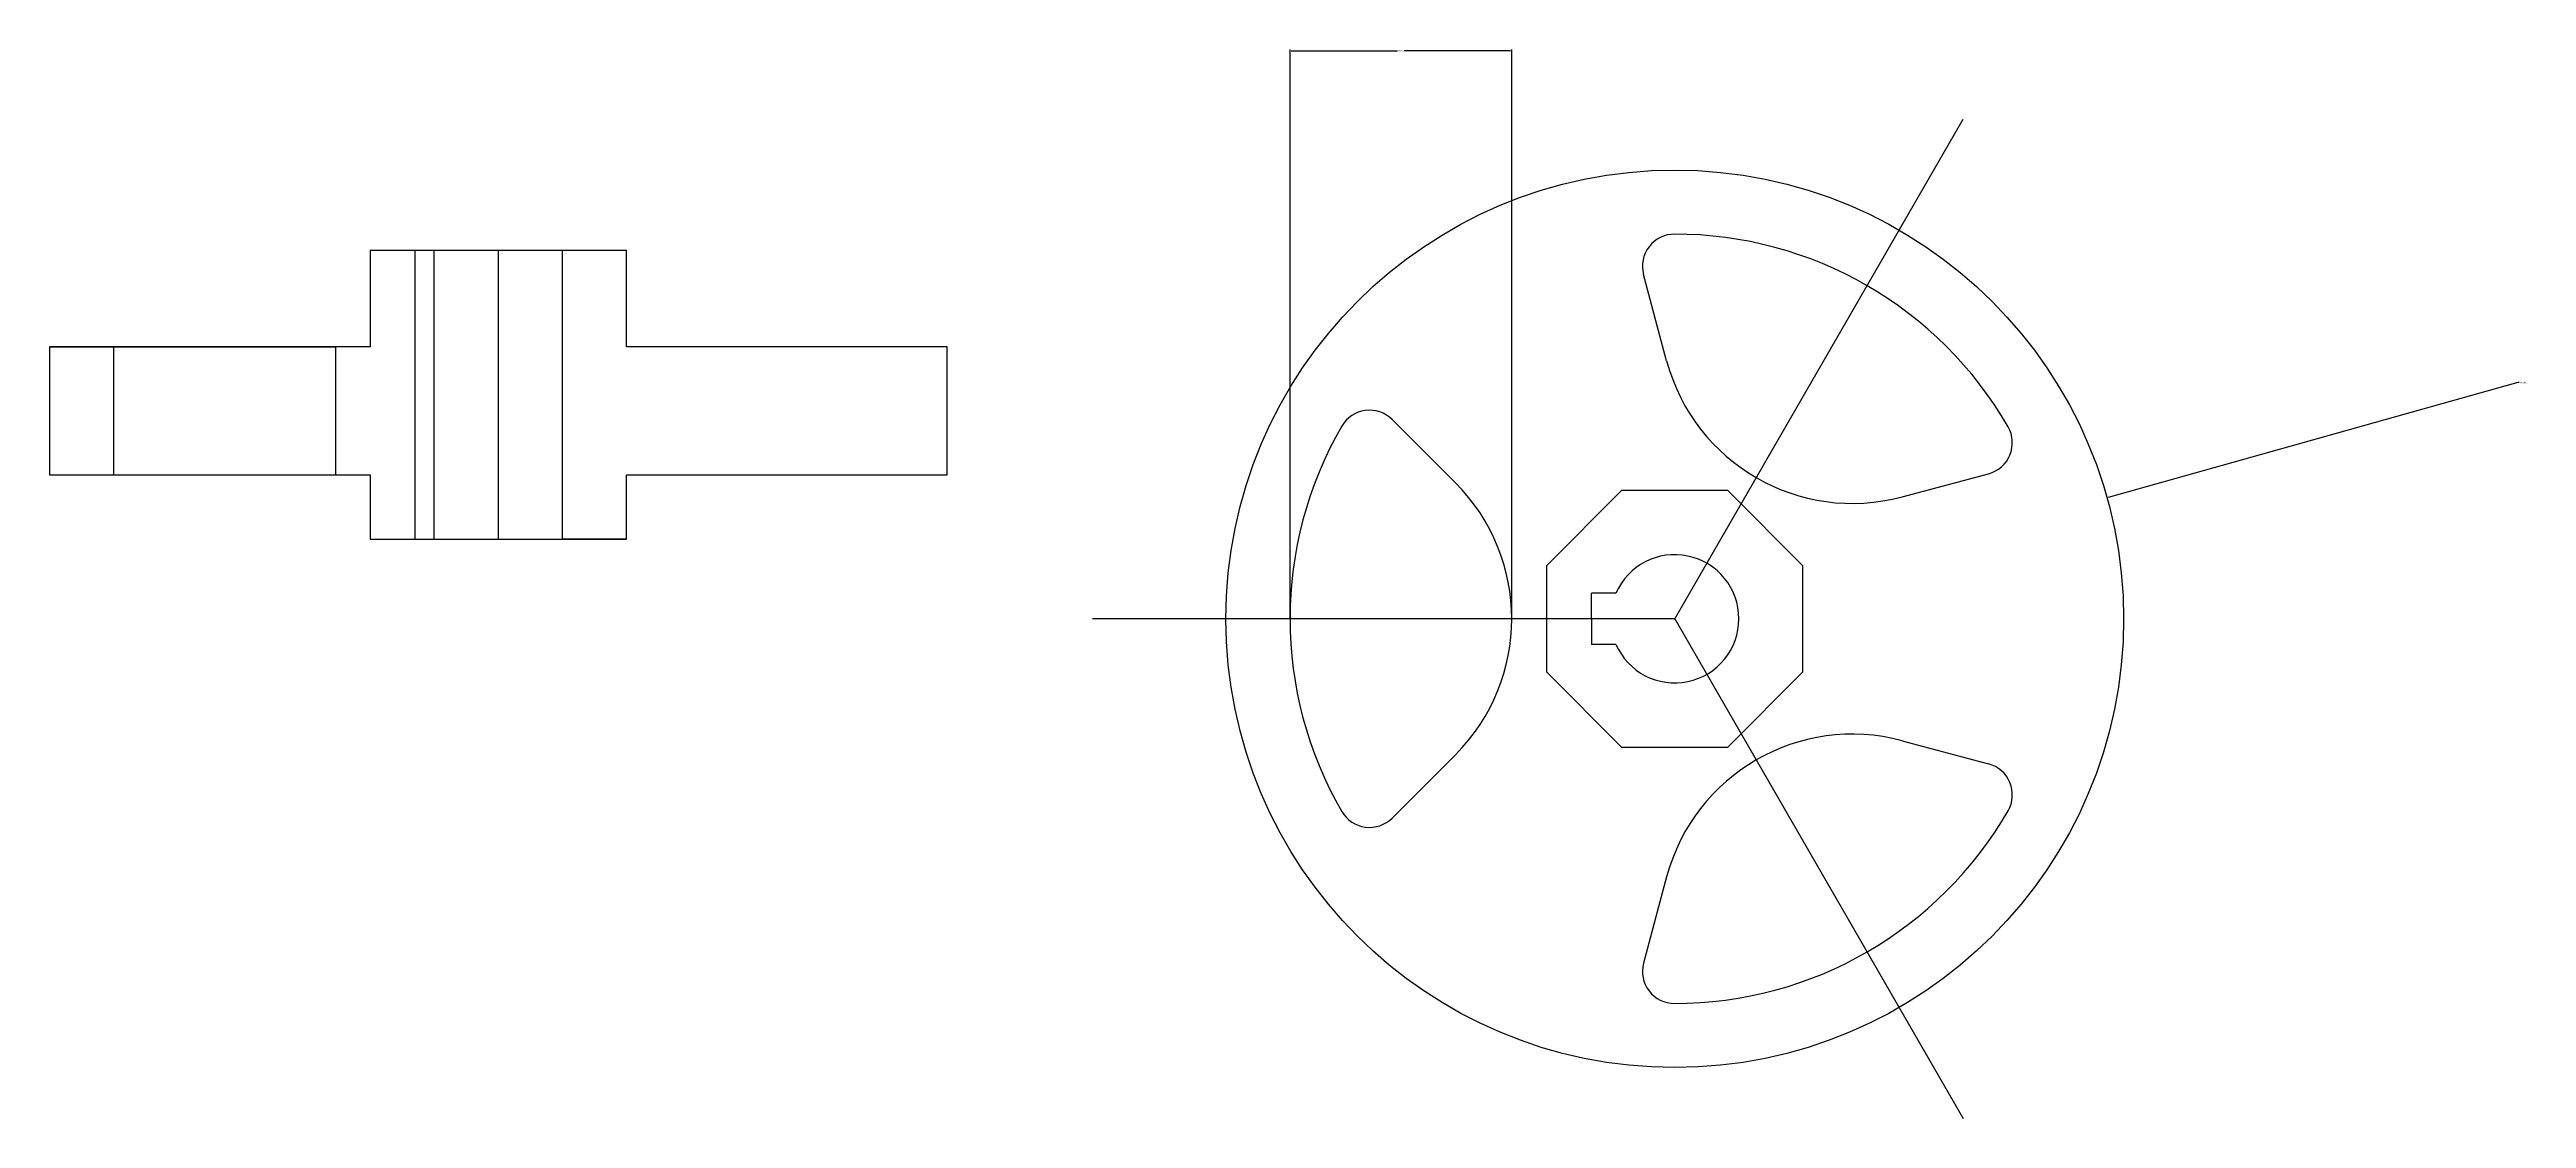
# Model space of a CAD drawing. Header units: inches. Extents: x -108 to 279, y 71 to 238.
import ezdxf

# ---------------------------------------------------------------- set-up
doc = ezdxf.new("R2010")
doc.units = ezdxf.units.IN
doc.header["$MEASUREMENT"] = 0
doc.layers.get('Defpoints').update_dxf_attribs({"color": 1})
doc.layers.add('1', color=7, linetype='Continuous')
doc.layers.add('Dimension', color=3, linetype='Continuous')
doc.styles.get("Standard").update_dxf_attribs({"font": 'Arial.ttf'})
doc.dimstyles.get("Standard").update_dxf_attribs({"dimtxt": 0.18, "dimasz": 0.18, "dimexe": 0.18, "dimexo": 0.0625, "dimgap": 0.09, "dimtad": 0, "dimtih": 1, "dimtoh": 1, "dimdec": 4, "dimzin": 0, "dimdsep": 46, "dimtxsty": 'Standard', "dimcen": 0.09, "dimadec": 0, "dimazin": 0, "dimtfac": 1, "dimtdec": 4, "dimtofl": 0, "dimtmove": 0, "dimatfit": 3, "dimfxl": 1, "dimtolj": 1, "dimtzin": 0, "dimarcsym": 0})

# ---------------------------------------------------------------- blocks, each defined once
blk = doc.blocks.new('*D6')
at = {"layer": 'Defpoints', "color": 0, "transparency": 16777216}
for p in [(120.52, 238.03), (85.95, 149.41), (120.52, 149.41)]:
    blk.add_point(p, dxfattribs=at)
at = {"layer": 'Dimension', "color": 0, "lineweight": -2, "transparency": 16777216}
for p, q in [((85.95, 149.48), (85.95, 238.21)), ((86.13, 238.03), (102.7, 238.03)), ((120.34, 238.03), (103.77, 238.03)), ((120.52, 149.48), (120.52, 238.21))]:
    blk.add_line(p, q, dxfattribs=at)
at = {"layer": 'Dimension', "color": 0, "transparency": 16777216}
for points in [[(86.13, 238.06), (86.13, 238), (85.95, 238.03)], [(120.34, 238.06), (120.34, 238), (120.52, 238.03)]]:
    blk.add_solid(points, dxfattribs=at)
at = {"layer": 'Dimension', "color": 0, "transparency": 16777216, "insert": (103.24, 238.03), "char_height": 0.18, "attachment_point": 5}
blk.add_mtext('\\A1;34.5736', dxfattribs=at)
blk = doc.blocks.new('*D8')
at = {"layer": 'Defpoints', "color": 0, "transparency": 16777216}
for p in [(213.35, 168.3), (145.95, 149.41)]:
    blk.add_point(p, dxfattribs=at)
at = {"layer": 'Dimension', "color": 0, "lineweight": -2, "transparency": 16777216}
for p, q in [((277.44, 186.25), (213.53, 168.35)), ((277.62, 186.25), (277.44, 186.25)), ((145.86, 149.41), (146.04, 149.41)), ((145.95, 149.32), (145.95, 149.5))]:
    blk.add_line(p, q, dxfattribs=at)
at = {"layer": 'Dimension', "color": 0, "transparency": 16777216}
blk.add_solid([(213.52, 168.37), (213.54, 168.32), (213.35, 168.3)], dxfattribs=at)
at = {"layer": 'Dimension', "color": 0, "transparency": 16777216, "insert": (278.24, 186.25), "char_height": 0.18, "attachment_point": 5}
blk.add_mtext('\\A1;R70.0000', dxfattribs=at)

msp = doc.modelspace()

# ---------------------------------------------------------------- linework, layer by layer
for p, q in [((145.94998, 149.41299), (190.94998, 227.35528)), ((-17.51146, 206.84399), (-57.51146, 206.84399)), ((-57.51146, 206.84399), (-57.51146, 191.84399)), ((-50.51146, 161.84399), (-50.51146, 206.84399)), ((-37.51146, 206.84399), (-47.51146, 206.84399)), ((-47.51146, 161.84399), (-47.51146, 206.84399)), ((-17.51146, 206.84399), (-37.51146, 206.84399)), ((-37.51146, 161.84399), (-37.51146, 206.84399)), ((-27.51146, 161.84399), (-27.51146, 206.84399)), ((-17.51146, 191.84399), (-17.51146, 206.84399)), ((-57.51146, 191.84399), (-107.51146, 191.84399)), ((-107.51146, 191.84399), (-107.51146, 171.84399)), ((-107.51146, 191.84399), (-97.51146, 191.84399)), ((-97.51146, 191.84399), (-97.51146, 171.84399)), ((-97.51146, 191.84399), (-62.93786, 191.84399)), ((-62.93786, 191.84399), (-62.93786, 171.84399)), ((32.48854, 191.84399), (-17.51146, 191.84399)), ((32.48854, 171.84399), (32.48854, 191.84399)), ((-107.51146, 171.84399), (-57.51146, 171.84399)), ((-97.51146, 171.84399), (-62.93786, 171.84399)), ((-57.51146, 171.84399), (-57.51146, 161.84399)), ((-17.51146, 161.84399), (-17.51146, 171.84399)), ((-17.51146, 171.84399), (32.48854, 171.84399)), ((-57.51146, 161.84399), (-17.51146, 161.84399)), ((-57.51146, 161.84399), (-37.51146, 161.84399)), ((-57.51146, 161.84399), (-47.51146, 161.84399)), ((-57.51146, 161.84399), (-50.51146, 161.84399)), ((-17.51146, 161.84399), (-27.51146, 161.84399))]:
    msp.add_line(p, q)
msp.add_circle((145.94998, 149.41299), 70)
at = {"layer": '1'}
for p, q in [((144.68541, 189.6491), (141.07619, 203.11888)), ((111.73677, 170.62619), (101.87621, 180.48676)), ((181.42775, 168.43589), (194.89753, 172.04511)), ((132.94998, 149.41299), (132.94998, 153.41299)), ((136.78483, 153.41299), (132.94998, 153.41299)), ((145.94998, 149.41299), (55.1216, 149.41299)), ((135.94998, 149.41299), (132.94998, 149.41299)), ((132.94998, 149.41299), (132.94998, 145.41299)), ((135.94998, 149.41299), (135.94998, 149.41299)), ((145.94998, 149.41299), (190.94998, 71.4707)), ((136.78483, 145.41299), (132.94998, 145.41299)), ((111.73677, 128.19979), (101.87621, 118.33922)), ((181.42775, 130.39009), (194.89753, 126.78087)), ((144.68541, 109.17688), (141.07619, 95.7071))]:
    msp.add_line(p, q, dxfattribs=at)
msp.add_lwpolyline([(137.66571, 169.41299), (125.94998, 157.69726), (125.94998, 141.12872), (137.66571, 129.41299), (154.23425, 129.41299), (165.94998, 141.12872), (165.94998, 157.69726), (154.23425, 169.41299)], close=True, dxfattribs=at)
for centre, radius, start, end in [((145.90582, 204.41297), 5, 90.0460027, 195), ((145.94998, 149.41299), 60, 29.9539973, 90.0460027), ((173.66318, 197.41367), 30, 195, 285), ((98.34067, 176.95122), 5, 45, 149.9539973), ((145.94998, 149.41299), 60, 149.9539973, 210.0460027), ((193.60344, 176.87474), 5, 285, 29.9539973), ((90.52357, 149.41299), 30, 315, 45), ((145.94998, 149.41299), 10, 203.5781785, 156.4218215), ((173.66318, 101.41231), 30, 75, 165), ((193.60344, 121.95124), 5, 330.0460027, 75), ((98.34067, 121.87476), 5, 210.0460027, 315), ((145.94998, 149.41299), 60, 269.9539973, 330.0460027), ((145.90582, 94.41301), 5, 165, 269.9539973)]:
    msp.add_arc(centre, radius, start, end, dxfattribs=at)

# ---------------------------------------------------------------- dimensions: what is measured, and where the dimension line sits
at = {"layer": 'Dimension'}
dim = msp.add_linear_dim(base=(120.52357, 238.02997), p1=(85.94998, 149.41299), p2=(120.52357, 149.41299), dimstyle='Standard', override={"dimscale": 1, "dimtix": 0, "dimtofl": 0, "dimtmove": 0, "dimatfit": 3}, dxfattribs=at)
dim.commit()
dim.dimension.update_dxf_attribs({"geometry": '*D6', "text_midpoint": (103.23677, 238.02997)})
dim = msp.add_radius_dim(center=(145.94998, 149.41299), mpoint=(213.3547, 168.29694), dimstyle='Standard', dxfattribs=at)
dim.commit()
dim.dimension.update_dxf_attribs({"geometry": '*D8', "text_midpoint": (278.24374, 186.25221), "dimtype": 164})

doc.saveas('drawing.dxf')
